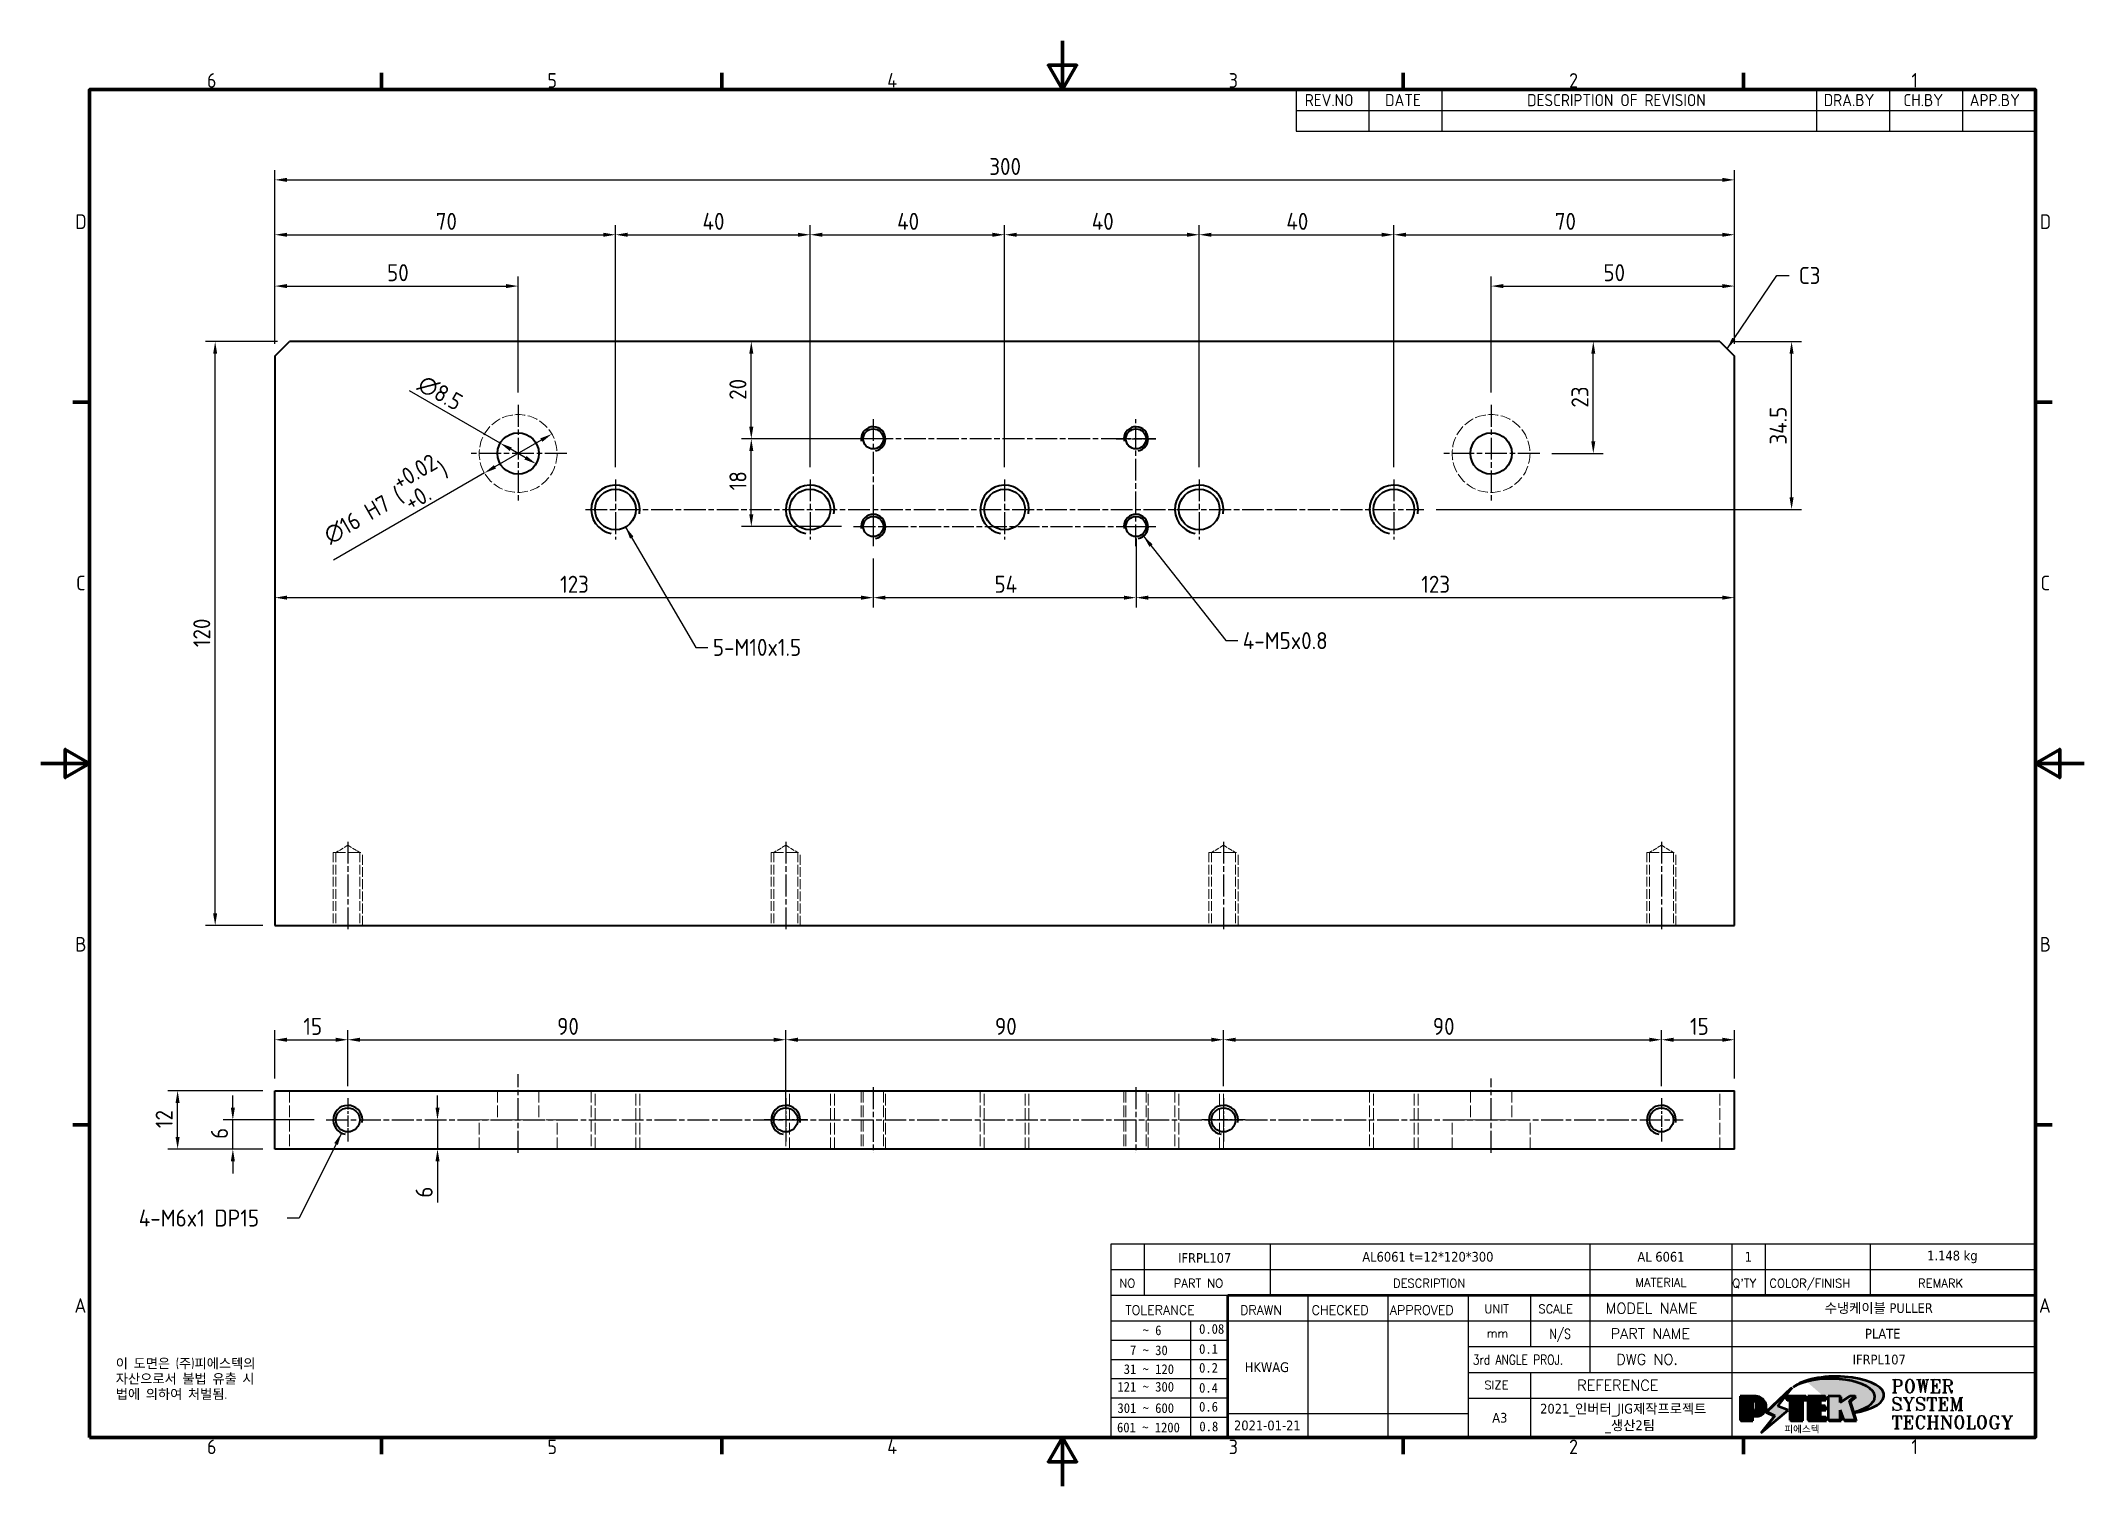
# Model space of a CAD drawing. Header units: millimetres. Extents: x 0 to 420, y 0 to 297.
import ezdxf
from ezdxf.enums import TextEntityAlignment as Align

# ---------------------------------------------------------------- set-up
doc = ezdxf.new("R2010")
doc.units = ezdxf.units.MM
doc.linetypes.add('CHAIN', pattern=[0.3543, 0.2362, -0.0295, 0.0591, -0.0295])
doc.linetypes.add('DASHED', pattern=[0.2067, 0.1654, -0.0413])
doc.layers.get('0').update_dxf_attribs({"color": 3, "lineweight": 25})
for name, color, linetype, lineweight in [('가려진 것(ISO)', 2, 'DASHED', 18), ('가시적인 것(ISO)', 3, 'Continuous', 40), ('가시적인 좁은 것(ISO)', 3, 'Continuous', 35), ('경계(ISO)', 7, 'Continuous', 70), ('기호(ISO)', 5, 'Continuous', 25), ('제목(ISO)', 7, 'Continuous', 50), ('중심 표식(ISO)', 1, 'Continuous', 25), ('중심선(ISO)', 1, 'Continuous', 25), ('치수(ISO)', 7, 'Continuous', 25), ('해치(ISO)', 7, 'Continuous', 18)]:
    doc.layers.add(name, color=color, linetype=linetype, lineweight=lineweight)
doc.styles.add('HAN_291', font='')
doc.styles.add('HAN_370', font='', dxfattribs={"width": 2})
doc.styles.add('ISO Proportiona M2B', font='isocp.shx')
doc.styles.add('RC_284', font='ROMANC.shx')
doc.styles.add('RC_287', font='ROMANC.shx')
doc.styles.add('RC_292', font='ROMANC.shx')
doc.styles.add('ROMANT_294', font='romant.shx')
doc.styles.add('문자 텍스트_M2B', font='isocp.shx')
doc.styles.add('문자 텍스트_PSTEK_POSCO', font='isocp.shx')
doc.styles.add('치수 텍스트_PSTEK_POSCO', font='isocp.shx')
doc.styles.add('텍스트 스타일198', font='tahoma.ttf')
doc.styles.add('텍스트 스타일333', font='ROMANC.shx', dxfattribs={"width": 0.8})
doc.styles.get('HAN_291').set_extended_font_data('GulimChe')
doc.styles.get('HAN_370').set_extended_font_data('GulimChe')
doc.dimstyles.new('치수_PSTEK_POSCO', dxfattribs={"dimtxt": 3.5, "dimasz": 2.5, "dimexe": 2, "dimexo": 2.5, "dimgap": 1, "dimtad": 1, "dimrnd": 1e-08, "dimdsep": 46, "dimtxsty": '치수 텍스트_PSTEK_POSCO', "dimcen": 0.09, "dimdle": 10, "dimclrd": 7, "dimclre": 7, "dimclrt": 2, "dimadec": 1, "dimazin": 2, "dimtfac": 1, "dimtmove": 0, "dimatfit": 3, "dimfxl": 0, "dimtolj": 1, "dimlwd": -1, "dimlwe": -1, "dimarcsym": 0})
doc.dimstyles.new('치수_PSTEK_POSCO$7', dxfattribs={"dimtxt": 3.5, "dimasz": 2.5, "dimexe": 2, "dimexo": 2.5, "dimgap": 1, "dimtad": 1, "dimrnd": 1e-08, "dimdsep": 46, "dimtxsty": '치수 텍스트_PSTEK_POSCO', "dimcen": 0.09, "dimdle": 10, "dimclrd": 7, "dimclre": 7, "dimclrt": 2, "dimadec": 1, "dimazin": 2, "dimtfac": 1, "dimtmove": 0, "dimatfit": 3, "dimfxl": 0, "dimtolj": 1, "dimlwd": -1, "dimlwe": -1, "dimarcsym": 0})

msp = doc.modelspace()

# ---------------------------------------------------------------- texts
at = {"layer": '기호(ISO)', "color": 2, "insert": (361.3363, 248.7919), "char_height": 3.5, "attachment_point": 4, "style": '치수 텍스트_PSTEK_POSCO'}
msp.add_mtext('{C3}', dxfattribs=at)
at = {"layer": '기호(ISO)', "color": 2, "char_height": 3.5, "attachment_point": 4, "line_spacing_factor": 0.6125, "style": '치수 텍스트_PSTEK_POSCO'}
for s, insert, width in [('{5-M10x1.5}', (138.1289, 172.3661), 22.393949), ('{4-M5x0.8}', (247.0573, 173.7477), 21.610269), ('{4-M6x1 DP15}', (20.127, 55.0956), 29.468164)]:
    msp.add_mtext(s, dxfattribs=dict(at, insert=insert, width=width))
at = {"layer": '기호(ISO)', "color": 7, "insert": (15.3946, 26.2283), "char_height": 2, "width": 51.240138, "attachment_point": 1, "line_spacing_factor": 0.944221, "style": '문자 텍스트_PSTEK_POSCO'}
msp.add_mtext('{이 도면은 (주)피에스텍의\\P자산으로서 불법 유출 시 \\P법에 의하여 처벌됨.}', dxfattribs=at)

# ---------------------------------------------------------------- blocks, each defined once
blk = doc.blocks.new('경계 Default Border')
at = {"layer": '경계(ISO)'}
for p, q in [((70, 287), (70, 290.4)), ((140, 287), (140, 290.4)), ((280, 287), (280, 290.4)), ((350, 287), (350, 290.4)), ((10, 222.75), (6.6, 222.75)), ((410, 222.75), (413.4, 222.75)), ((10, 74.25), (6.6, 74.25)), ((410, 74.25), (413.4, 74.25)), ((70, 10), (70, 6.6)), ((140, 10), (140, 6.6)), ((280, 10), (280, 6.6)), ((350, 10), (350, 6.6))]:
    blk.add_line(p, q, dxfattribs=at)
at = {"layer": '경계(ISO)', "flags": 128}
for points in [[(210, 297), (210, 287), (207.11, 292), (212.89, 292), (210, 287)], [(10, 10), (10, 287), (410, 287), (410, 10), (10, 10)], [(0, 148.5), (10, 148.5), (5, 151.39), (5, 145.61), (10, 148.5)], [(420, 148.5), (410, 148.5), (415, 151.39), (415, 145.61), (410, 148.5)], [(210, 0), (210, 10), (207.11, 5), (212.89, 5), (210, 10)]]:
    blk.add_lwpolyline(points, dxfattribs=at)
at = {"layer": '경계(ISO)', "color": 2, "char_height": 3, "attachment_point": 7, "style": '문자 텍스트_M2B'}
for s, insert in [('6', (34.14, 287.37)), ('5', (104.14, 287.37)), ('4', (173.97, 287.4)), ('3', (244.17, 287.37)), ('2', (314.13, 287.37)), ('1', (384.49, 287.4)), ('D', (7.08, 258.35)), ('D', (410.88, 258.35)), ('C', (7.24, 184.1)), ('C', (411.04, 184.1)), ('B', (7.08, 109.85)), ('B', (410.88, 109.85)), ('A', (6.91, 35.62)), ('A', (410.71, 35.62)), ('6', (34.14, 6.57)), ('5', (104.14, 6.57)), ('4', (173.97, 6.6)), ('3', (244.17, 6.57)), ('2', (314.13, 6.57)), ('1', (384.49, 6.6))]:
    blk.add_mtext(s, dxfattribs=dict(at, insert=insert))
blk = doc.blocks.new('제목 블록 PSTEK')
for color, points in [(252, [(317.22, 17.06), (322.03, 21.63), (322.28, 21.94), (317.05, 16.98), (318.75, 16.19), (316, 12.72), (316.34, 13), (318.92, 16.27)]), (5, [(321.62, 17.42), (319.53, 18.25), (322.45, 22.02), (317.22, 17.06), (318.92, 16.27), (316.17, 12.8)]), (1, [(324.48, 19.61), (325.24, 19.61), (325.24, 20.26), (321.23, 20.26), (321.23, 19.61), (321.98, 19.61), (321.98, 15.34), (324.48, 15.34)]), (252, [(321.98, 19.61), (321.4, 19.61), (321.4, 19.46), (321.98, 19.46)]), (252, [(324.66, 19.46), (325.42, 19.46), (325.42, 20.11), (325.24, 20.11), (325.24, 19.61), (324.48, 19.61), (324.48, 15.34), (322.16, 15.34), (322.16, 15.19), (324.66, 15.19)]), (1, [(329.23, 20.26), (325.66, 20.26), (325.66, 15.34), (329.36, 15.34), (329.36, 15.99), (328.11, 15.99), (328.11, 17.56), (329.23, 17.56), (329.23, 18.26), (328.11, 18.26), (328.11, 19.61), (329.23, 19.61)]), (252, [(328.29, 19.46), (329.41, 19.46), (329.41, 20.11), (329.23, 20.11), (329.23, 19.61), (328.11, 19.61), (328.11, 18.26), (328.29, 18.26)]), (252, [(328.29, 17.42), (329.41, 17.42), (329.41, 18.11), (329.23, 18.11), (329.23, 17.56), (328.11, 17.56), (328.11, 15.99), (328.29, 15.99)]), (1, [(332.33, 20.26), (329.86, 20.26), (329.86, 15.34), (332.33, 15.34), (332.33, 17.43), (333.07, 15.34), (335.49, 15.34), (334.25, 19.31), (335.44, 20.26), (334.31, 20.26), (332.33, 19)]), (252, [(332.51, 16.93), (332.33, 17.43), (332.33, 15.34), (330.04, 15.34), (330.04, 15.19), (332.51, 15.19)]), (252, [(332.51, 20.11), (332.33, 20.11), (332.33, 19), (332.51, 19.11)]), (252, [(335.62, 20.11), (335.25, 20.11), (334.25, 19.31), (335.49, 15.34), (333.2, 15.34), (333.25, 15.19), (335.66, 15.19), (334.43, 19.16)]), (252, [(329.54, 15.85), (329.36, 15.85), (329.36, 15.34), (325.83, 15.34), (325.83, 15.19), (329.54, 15.19)])]:
    blk.add_hatch(color=color).paths.add_polyline_path(points)
h = blk.add_hatch(color=1)
edge = h.paths.add_edge_path(flags=0)
edge.add_line((314.22, 19.61), (314.22, 17))
edge.add_line((314.22, 17), (314.35, 17))
edge.add_arc((314.35, 17.65), 0.651, 270, 360)
edge.add_line((315, 17.65), (315, 18.96))
edge.add_arc((314.35, 18.96), 0.651, 0, 90)
edge.add_line((314.35, 19.61), (314.22, 19.61))
edge = h.paths.add_edge_path()
edge.add_arc((314.98, 18.29), 1.97, 270, 450)
edge.add_line((314.98, 20.26), (311.77, 20.26))
edge.add_line((311.77, 20.26), (311.77, 15.34))
edge.add_line((311.77, 15.34), (314.22, 15.34))
edge.add_line((314.22, 15.34), (314.22, 16.32))
edge.add_line((314.22, 16.32), (314.98, 16.32))
h = blk.add_hatch(color=252)
edge = h.paths.add_edge_path()
edge.add_arc((314.98, 18.29), 1.97, 270, 406.8279)
edge.add_arc((315.16, 18.14), 1.97, -90, 53.561, ccw=False)
edge.add_line((315.16, 16.17), (314.4, 16.17))
edge.add_line((314.4, 16.17), (314.4, 15.19))
edge.add_line((314.4, 15.19), (311.94, 15.19))
edge.add_line((311.94, 15.19), (311.94, 15.34))
edge.add_line((311.94, 15.34), (314.22, 15.34))
edge.add_line((314.22, 15.34), (314.22, 16.32))
edge.add_line((314.22, 16.32), (314.98, 16.32))
h = blk.add_hatch(color=252)
edge = h.paths.add_edge_path()
edge.add_line((314.4, 19.46), (314.53, 19.46))
edge.add_arc((314.53, 18.81), 0.651, 60.4189, 90, ccw=False)
edge.add_arc((314.35, 18.96), 0.651, 39.9699, 90)
edge.add_line((314.35, 19.61), (314.22, 19.61))
edge.add_line((314.22, 19.61), (314.22, 17))
edge.add_line((314.22, 17), (314.35, 17))
edge.add_arc((314.35, 17.65), 0.651, 270, 274.6931)
edge.add_line((314.4, 17), (314.4, 19.46))
at = {"layer": '해치(ISO)', "true_color": 0x27d1fc}
h = blk.add_hatch(color=140, dxfattribs=at)
edge = h.paths.add_edge_path()
edge.add_ellipse((330.37, 20.16), major_axis=(9.1, 0), ratio=0.40699, start_angle=301.3098, end_angle=507.7437)
edge.add_ellipse((331.53, 20.46), major_axis=(-9.82, 0), ratio=0.39426, start_angle=111.5121, end_angle=334.4703, ccw=False)
edge.add_line((335.14, 16.86), (335.1, 16.99))
at = {"color": 180}
for p, q in [((182.48, 11.79), (182.48, 51.57)), ((182.48, 51.57), (372.48, 51.57)), ((189.27, 51.57), (189.27, 41.01)), ((215.22, 41.01), (215.22, 51.57)), ((280.88, 51.57), (280.88, 41.01)), ((310.09, 51.57), (310.09, 41.01)), ((316.9, 51.57), (316.9, 41.01)), ((338.46, 51.57), (338.46, 41.01)), ((372.48, 51.57), (372.48, 11.79)), ((182.48, 46.29), (372.48, 46.29)), ((182.48, 41.01), (206.45, 41.01)), ((222.94, 11.79), (222.94, 41.01)), ((239.43, 11.79), (239.43, 41.01)), ((255.92, 11.79), (255.92, 41.01)), ((268.69, 41.01), (268.69, 30.45)), ((280.88, 41.01), (280.88, 25.17)), ((310.09, 41.01), (310.09, 11.79)), ((182.48, 35.73), (206.45, 35.73)), ((198.86, 12.03), (198.86, 35.73)), ((206.45, 35.73), (372.48, 35.73)), ((182.48, 31.78), (206.45, 31.78)), ((255.92, 30.45), (372.48, 30.45)), ((182.48, 27.83), (206.45, 27.83)), ((182.48, 23.88), (206.45, 23.88)), ((255.92, 25.17), (372.48, 25.17)), ((268.69, 25.17), (268.69, 11.79)), ((182.48, 19.93), (206.45, 19.93)), ((255.92, 19.89), (310.09, 19.89)), ((182.48, 15.98), (206.45, 15.98)), ((206.45, 16.74), (255.92, 16.74)), ((182.48, 11.79), (372.48, 11.79))]:
    blk.add_line(p, q, dxfattribs=at)
at = {"color": 7, "lineweight": 50}
for p, q in [((206.45, 11.79), (206.45, 41.01)), ((206.45, 41.01), (372.48, 41.01))]:
    blk.add_line(p, q, dxfattribs=at)
at = {"color": 7}
for p, q in [((322.28, 21.94), (317.05, 16.98)), ((322.45, 22.02), (317.22, 17.06)), ((317.22, 17.06), (322.03, 21.63)), ((319.53, 18.25), (322.45, 22.02)), ((322.03, 21.63), (322.28, 21.94)), ((314.98, 20.26), (311.77, 20.26)), ((311.77, 20.26), (311.77, 15.34)), ((314.98, 20.26), (311.77, 20.26)), ((311.77, 20.26), (311.77, 15.34)), ((314.22, 17), (314.22, 19.61)), ((314.22, 19.61), (314.35, 19.61)), ((314.35, 19.61), (314.22, 19.61)), ((314.22, 19.61), (314.22, 17)), ((314.22, 17), (314.22, 19.61)), ((314.22, 19.61), (314.35, 19.61)), ((314.35, 17), (314.22, 17)), ((314.22, 17), (314.35, 17)), ((314.35, 17), (314.22, 17)), ((314.4, 19.46), (314.53, 19.46)), ((314.4, 17), (314.4, 19.46)), ((315, 18.96), (315, 17.65)), ((315, 18.96), (315, 17.65)), ((316.17, 12.8), (321.62, 17.42)), ((317.05, 16.98), (318.75, 16.19)), ((318.92, 16.27), (317.22, 17.06)), ((317.22, 17.06), (318.92, 16.27)), ((321.62, 17.42), (319.53, 18.25)), ((325.24, 20.26), (321.23, 20.26)), ((321.23, 20.26), (321.23, 19.61)), ((325.24, 20.26), (321.23, 20.26)), ((321.23, 20.26), (321.23, 19.61)), ((321.23, 19.61), (321.98, 19.61)), ((321.23, 19.61), (321.98, 19.61)), ((321.4, 19.61), (321.4, 19.46)), ((321.98, 19.61), (321.4, 19.61)), ((321.4, 19.46), (321.98, 19.46)), ((321.98, 19.61), (321.98, 15.34)), ((321.98, 19.46), (321.98, 19.61)), ((321.98, 19.61), (321.98, 15.34)), ((324.48, 19.61), (325.24, 19.61)), ((324.48, 15.34), (324.48, 19.61)), ((325.24, 19.61), (324.48, 19.61)), ((324.48, 19.61), (324.48, 15.34)), ((324.48, 19.61), (325.24, 19.61)), ((324.48, 15.34), (324.48, 19.61)), ((324.66, 19.46), (325.42, 19.46)), ((324.66, 15.19), (324.66, 19.46)), ((325.24, 19.61), (325.24, 20.26)), ((325.24, 19.61), (325.24, 20.26)), ((325.42, 20.11), (325.24, 20.11)), ((325.24, 20.11), (325.24, 19.61)), ((325.42, 19.46), (325.42, 20.11)), ((329.23, 20.26), (325.66, 20.26)), ((325.66, 20.26), (325.66, 15.34)), ((325.66, 20.26), (325.66, 15.34)), ((329.23, 20.26), (325.66, 20.26)), ((328.11, 18.26), (328.11, 19.61)), ((328.11, 19.61), (329.23, 19.61)), ((329.23, 19.61), (328.11, 19.61)), ((328.11, 19.61), (328.11, 18.26)), ((328.11, 18.26), (328.11, 19.61)), ((328.11, 19.61), (329.23, 19.61)), ((329.23, 18.26), (328.11, 18.26)), ((328.11, 18.26), (328.29, 18.26)), ((329.23, 18.26), (328.11, 18.26)), ((328.11, 17.56), (329.23, 17.56)), ((328.11, 15.99), (328.11, 17.56)), ((329.23, 17.56), (328.11, 17.56)), ((328.11, 17.56), (328.11, 15.99)), ((328.11, 17.56), (329.23, 17.56)), ((328.11, 15.99), (328.11, 17.56)), ((328.29, 18.26), (328.29, 19.46)), ((328.29, 19.46), (329.41, 19.46)), ((328.29, 15.99), (328.29, 17.42)), ((328.29, 17.42), (329.41, 17.42)), ((329.23, 19.61), (329.23, 20.26)), ((329.23, 19.61), (329.23, 20.26)), ((329.41, 20.11), (329.23, 20.11)), ((329.23, 20.11), (329.23, 19.61)), ((329.23, 17.56), (329.23, 18.26)), ((329.23, 17.56), (329.23, 18.26)), ((329.41, 18.11), (329.23, 18.11)), ((329.23, 18.11), (329.23, 17.56)), ((329.41, 19.46), (329.41, 20.11)), ((329.41, 17.42), (329.41, 18.11)), ((332.33, 20.26), (329.86, 20.26)), ((329.86, 20.26), (329.86, 15.34)), ((329.86, 20.26), (329.86, 15.34)), ((332.33, 20.26), (329.86, 20.26)), ((334.31, 20.26), (332.33, 19)), ((332.33, 19), (332.33, 20.26)), ((334.31, 20.26), (332.33, 19)), ((332.33, 19), (332.33, 20.26)), ((332.51, 20.11), (332.33, 20.11)), ((332.33, 20.11), (332.33, 19)), ((332.33, 19), (332.51, 19.11)), ((332.33, 17.43), (333.07, 15.34)), ((332.33, 15.34), (332.33, 17.43)), ((332.51, 16.93), (332.33, 17.43)), ((332.33, 17.43), (332.33, 15.34)), ((332.33, 17.43), (333.07, 15.34)), ((332.33, 15.34), (332.33, 17.43)), ((332.51, 19.11), (332.51, 20.11)), ((332.51, 15.19), (332.51, 16.93)), ((334.25, 19.31), (335.44, 20.26)), ((334.25, 19.31), (335.44, 20.26)), ((335.25, 20.11), (334.25, 19.31)), ((335.49, 15.34), (334.25, 19.31)), ((334.25, 19.31), (335.49, 15.34)), ((335.49, 15.34), (334.25, 19.31)), ((335.44, 20.26), (334.31, 20.26)), ((335.44, 20.26), (334.31, 20.26)), ((334.43, 19.16), (335.62, 20.11)), ((335.66, 15.19), (334.43, 19.16)), ((335.62, 20.11), (335.25, 20.11)), ((345.04, 17.5), (344.99, 17.69)), ((311.77, 15.34), (314.22, 15.34)), ((311.77, 15.34), (314.22, 15.34)), ((314.22, 15.34), (311.94, 15.34)), ((311.94, 15.34), (311.94, 15.19)), ((311.94, 15.19), (314.4, 15.19)), ((314.22, 16.32), (314.98, 16.32)), ((314.22, 15.34), (314.22, 16.32)), ((314.98, 16.32), (314.22, 16.32)), ((314.22, 16.32), (314.22, 15.34)), ((314.22, 16.32), (314.98, 16.32)), ((314.22, 15.34), (314.22, 16.32)), ((314.4, 16.17), (315.16, 16.17)), ((314.4, 15.19), (314.4, 16.17)), ((318.75, 16.19), (316, 12.72)), ((316, 12.72), (316.34, 13)), ((318.92, 16.27), (316.17, 12.8)), ((316.34, 13), (318.92, 16.27)), ((321.98, 15.34), (324.48, 15.34)), ((321.98, 15.34), (324.48, 15.34)), ((324.48, 15.34), (322.16, 15.34)), ((322.16, 15.34), (322.16, 15.19)), ((322.16, 15.19), (324.66, 15.19)), ((325.66, 15.34), (329.36, 15.34)), ((325.66, 15.34), (329.36, 15.34)), ((329.36, 15.34), (325.83, 15.34)), ((325.83, 15.34), (325.83, 15.19)), ((325.83, 15.19), (329.54, 15.19)), ((329.36, 15.99), (328.11, 15.99)), ((328.11, 15.99), (328.29, 15.99)), ((329.36, 15.99), (328.11, 15.99)), ((329.36, 15.34), (329.36, 15.99)), ((329.36, 15.34), (329.36, 15.99)), ((329.54, 15.85), (329.36, 15.85)), ((329.36, 15.85), (329.36, 15.34)), ((329.54, 15.19), (329.54, 15.85)), ((329.86, 15.34), (332.33, 15.34)), ((329.86, 15.34), (332.33, 15.34)), ((332.33, 15.34), (330.04, 15.34)), ((330.04, 15.34), (330.04, 15.19)), ((330.04, 15.19), (332.51, 15.19)), ((333.07, 15.34), (335.49, 15.34)), ((333.07, 15.34), (335.49, 15.34)), ((335.49, 15.34), (333.2, 15.34)), ((333.2, 15.34), (333.25, 15.19)), ((333.25, 15.19), (335.66, 15.19))]:
    blk.add_line(p, q, dxfattribs=at)
at = {"color": 5}
for p, q in [((322.45, 22.02), (317.22, 17.06)), ((319.53, 18.25), (322.45, 22.02)), ((316.17, 12.8), (321.62, 17.42)), ((317.22, 17.06), (318.92, 16.27)), ((321.62, 17.42), (319.53, 18.25)), ((318.92, 16.27), (316.17, 12.8))]:
    blk.add_line(p, q, dxfattribs=at)
at = {"color": 1}
for p, q in [((314.98, 20.26), (311.77, 20.26)), ((311.77, 20.26), (311.77, 15.34)), ((314.22, 17), (314.22, 19.61)), ((314.22, 19.61), (314.35, 19.61)), ((314.35, 17), (314.22, 17)), ((315, 18.96), (315, 17.65)), ((325.24, 20.26), (321.23, 20.26)), ((321.23, 20.26), (321.23, 19.61)), ((321.23, 19.61), (321.98, 19.61)), ((321.98, 19.61), (321.98, 15.34)), ((324.48, 19.61), (325.24, 19.61)), ((324.48, 15.34), (324.48, 19.61)), ((325.24, 19.61), (325.24, 20.26)), ((329.23, 20.26), (325.66, 20.26)), ((325.66, 20.26), (325.66, 15.34)), ((328.11, 18.26), (328.11, 19.61)), ((328.11, 19.61), (329.23, 19.61)), ((329.23, 18.26), (328.11, 18.26)), ((328.11, 17.56), (329.23, 17.56)), ((328.11, 15.99), (328.11, 17.56)), ((329.23, 19.61), (329.23, 20.26)), ((329.23, 17.56), (329.23, 18.26)), ((332.33, 20.26), (329.86, 20.26)), ((329.86, 20.26), (329.86, 15.34)), ((334.31, 20.26), (332.33, 19)), ((332.33, 19), (332.33, 20.26)), ((332.33, 17.43), (333.07, 15.34)), ((332.33, 15.34), (332.33, 17.43)), ((334.25, 19.31), (335.44, 20.26)), ((335.49, 15.34), (334.25, 19.31)), ((335.44, 20.26), (334.31, 20.26)), ((311.77, 15.34), (314.22, 15.34)), ((314.22, 16.32), (314.98, 16.32)), ((314.22, 15.34), (314.22, 16.32)), ((321.98, 15.34), (324.48, 15.34)), ((325.66, 15.34), (329.36, 15.34)), ((329.36, 15.99), (328.11, 15.99)), ((329.36, 15.34), (329.36, 15.99)), ((329.86, 15.34), (332.33, 15.34)), ((333.07, 15.34), (335.49, 15.34))]:
    blk.add_line(p, q, dxfattribs=at)
at = {"color": 7}
for centre, radius, start, end in [((314.35, 18.96), 0.651, 0, 90), ((314.35, 18.96), 0.651, 39.9699, 90), ((314.35, 18.96), 0.651, 0, 90), ((314.35, 17.65), 0.651, 270, 0), ((314.35, 17.65), 0.651, 270, 0), ((314.35, 17.65), 0.651, 270, 274.6931), ((314.53, 18.81), 0.651, 60.4189, 90), ((314.98, 18.29), 1.97, 270, 90), ((314.98, 18.29), 1.97, 270, 90), ((314.98, 18.29), 1.97, 270, 46.8279), ((315.16, 18.14), 1.97, 270, 53.561)]:
    blk.add_arc(centre, radius, start, end, dxfattribs=at)
at = {"color": 1}
for centre, radius, start, end in [((314.35, 18.96), 0.651, 0, 90), ((314.35, 17.65), 0.651, 270, 0), ((314.98, 18.29), 1.97, 270, 90)]:
    blk.add_arc(centre, radius, start, end, dxfattribs=at)
at = {"layer": '제목(ISO)', "lineweight": 18}
blk.add_line((182.48, 35.73), (182.48, 11.79), dxfattribs=at)
at = {"layer": '제목(ISO)'}
for p, q in [((322.28, 21.94), (317.05, 16.98)), ((322.45, 22.02), (317.22, 17.06)), ((317.22, 17.06), (322.03, 21.63)), ((319.53, 18.25), (322.45, 22.02)), ((322.03, 21.63), (322.28, 21.94)), ((314.98, 20.26), (311.77, 20.26)), ((311.77, 20.26), (311.77, 15.34)), ((314.22, 17), (314.22, 19.61)), ((314.22, 19.61), (314.35, 19.61)), ((314.35, 19.61), (314.22, 19.61)), ((314.22, 19.61), (314.22, 17)), ((314.35, 17), (314.22, 17)), ((314.22, 17), (314.35, 17)), ((314.4, 19.46), (314.53, 19.46)), ((314.4, 17), (314.4, 19.46)), ((315, 18.96), (315, 17.65)), ((316.17, 12.8), (321.62, 17.42)), ((317.05, 16.98), (318.75, 16.19)), ((317.22, 17.06), (318.92, 16.27)), ((318.92, 16.27), (317.22, 17.06)), ((321.62, 17.42), (319.53, 18.25)), ((325.24, 20.26), (321.23, 20.26)), ((321.23, 20.26), (321.23, 19.61)), ((321.23, 19.61), (321.98, 19.61)), ((321.98, 19.61), (321.4, 19.61)), ((321.4, 19.61), (321.4, 19.46)), ((321.4, 19.46), (321.98, 19.46)), ((321.98, 19.61), (321.98, 15.34)), ((321.98, 19.46), (321.98, 19.61)), ((324.48, 19.61), (325.24, 19.61)), ((324.48, 15.34), (324.48, 19.61)), ((325.24, 19.61), (324.48, 19.61)), ((324.48, 19.61), (324.48, 15.34)), ((324.66, 19.46), (325.42, 19.46)), ((324.66, 15.19), (324.66, 19.46)), ((325.24, 19.61), (325.24, 20.26)), ((325.42, 20.11), (325.24, 20.11)), ((325.24, 20.11), (325.24, 19.61)), ((325.42, 19.46), (325.42, 20.11)), ((329.23, 20.26), (325.66, 20.26)), ((325.66, 20.26), (325.66, 15.34)), ((328.11, 18.26), (328.11, 19.61)), ((328.11, 19.61), (329.23, 19.61)), ((329.23, 19.61), (328.11, 19.61)), ((328.11, 19.61), (328.11, 18.26)), ((329.23, 18.26), (328.11, 18.26)), ((328.11, 18.26), (328.29, 18.26)), ((328.11, 15.99), (328.11, 17.56)), ((328.11, 17.56), (329.23, 17.56)), ((329.23, 17.56), (328.11, 17.56)), ((328.11, 17.56), (328.11, 15.99)), ((328.29, 19.46), (329.41, 19.46)), ((328.29, 18.26), (328.29, 19.46)), ((328.29, 17.42), (329.41, 17.42)), ((328.29, 15.99), (328.29, 17.42)), ((329.23, 19.61), (329.23, 20.26)), ((329.41, 20.11), (329.23, 20.11)), ((329.23, 20.11), (329.23, 19.61)), ((329.23, 17.56), (329.23, 18.26)), ((329.41, 18.11), (329.23, 18.11)), ((329.23, 18.11), (329.23, 17.56)), ((329.41, 19.46), (329.41, 20.11)), ((329.41, 17.42), (329.41, 18.11)), ((332.33, 20.26), (329.86, 20.26)), ((329.86, 20.26), (329.86, 15.34)), ((334.31, 20.26), (332.33, 19)), ((332.33, 19), (332.33, 20.26)), ((332.51, 20.11), (332.33, 20.11)), ((332.33, 20.11), (332.33, 19)), ((332.33, 19), (332.51, 19.11)), ((332.33, 15.34), (332.33, 17.43)), ((332.33, 17.43), (333.07, 15.34)), ((332.51, 16.93), (332.33, 17.43)), ((332.33, 17.43), (332.33, 15.34)), ((332.51, 19.11), (332.51, 20.11)), ((332.51, 15.19), (332.51, 16.93)), ((334.25, 19.31), (335.44, 20.26)), ((335.25, 20.11), (334.25, 19.31)), ((335.49, 15.34), (334.25, 19.31)), ((334.25, 19.31), (335.49, 15.34)), ((335.44, 20.26), (334.31, 20.26)), ((334.43, 19.16), (335.62, 20.11)), ((335.66, 15.19), (334.43, 19.16)), ((335.62, 20.11), (335.25, 20.11)), ((311.77, 15.34), (314.22, 15.34)), ((314.22, 15.34), (311.94, 15.34)), ((311.94, 15.34), (311.94, 15.19)), ((311.94, 15.19), (314.4, 15.19)), ((314.22, 15.34), (314.22, 16.32)), ((314.22, 16.32), (314.98, 16.32)), ((314.98, 16.32), (314.22, 16.32)), ((314.22, 16.32), (314.22, 15.34)), ((314.4, 15.19), (314.4, 16.17)), ((314.4, 16.17), (315.16, 16.17)), ((318.75, 16.19), (316, 12.72)), ((316, 12.72), (316.34, 13)), ((318.92, 16.27), (316.17, 12.8)), ((316.34, 13), (318.92, 16.27)), ((321.98, 15.34), (324.48, 15.34)), ((324.48, 15.34), (322.16, 15.34)), ((322.16, 15.34), (322.16, 15.19)), ((322.16, 15.19), (324.66, 15.19)), ((325.66, 15.34), (329.36, 15.34)), ((329.36, 15.34), (325.83, 15.34)), ((325.83, 15.34), (325.83, 15.19)), ((325.83, 15.19), (329.54, 15.19)), ((329.36, 15.99), (328.11, 15.99)), ((328.11, 15.99), (328.29, 15.99)), ((329.36, 15.34), (329.36, 15.99)), ((329.54, 15.85), (329.36, 15.85)), ((329.36, 15.85), (329.36, 15.34)), ((329.54, 15.19), (329.54, 15.85)), ((329.86, 15.34), (332.33, 15.34)), ((332.33, 15.34), (330.04, 15.34)), ((330.04, 15.34), (330.04, 15.19)), ((330.04, 15.19), (332.51, 15.19)), ((333.07, 15.34), (335.49, 15.34)), ((335.49, 15.34), (333.2, 15.34)), ((333.2, 15.34), (333.25, 15.19)), ((333.25, 15.19), (335.66, 15.19))]:
    blk.add_line(p, q, dxfattribs=at)
at = {"layer": '제목(ISO)', "color": 4}
blk.add_line((335.14, 16.86), (335.1, 16.99), dxfattribs=at)
at = {"layer": '제목(ISO)'}
for centre, radius, start, end in [((314.35, 18.96), 0.651, 0, 90), ((314.35, 18.96), 0.651, 39.9699, 90), ((314.35, 17.65), 0.651, 270, 0), ((314.35, 17.65), 0.651, 270, 274.6931), ((314.53, 18.81), 0.651, 60.4189, 90), ((314.98, 18.29), 1.97, 46.8279, 90), ((314.98, 18.29), 1.97, 270, 46.8279), ((314.98, 18.29), 1.97, 270, 46.8279), ((315.16, 18.14), 1.97, 270, 53.561)]:
    blk.add_arc(centre, radius, start, end, dxfattribs=at)
at = {"layer": '제목(ISO)', "color": 4}
for centre, major_axis, ratio, start_param, end_param in [((331.53, 20.46), (9.82, 0), 0.39426, 5.087845, 8.9792), ((330.37, 20.16), (9.1, 0), 0.40699, 5.258849, 8.861799)]:
    blk.add_ellipse(centre, major_axis=major_axis, ratio=ratio, start_param=start_param, end_param=end_param, dxfattribs=at)
at = {"color": 2}
for s, height, style, p in [('NO', 1.742, 'RC_284', (184.14, 42.62)), ('PART NO', 1.742, 'RC_284', (195.34, 42.62)), ('DESCRIPTION', 1.7424, 'RC_284', (240.4, 42.62)), ("Q'TY", 1.742, 'RC_284', (310.14, 42.62)), ('COLOR/FINISH', 1.7424, 'RC_284', (317.77, 42.62)), ('REMARK', 1.742, 'RC_284', (348.35, 42.62)), (' TOLERANCE', 1.9, 'RC_287', (184.09, 37.01)), ('DRAWN', 1.9, 'RC_287', (208.98, 37.01)), ('CHECKED', 1.9, 'RC_287', (223.69, 37.01)), ('APPROVED', 1.9, 'RC_287', (239.78, 37.01)), ('UNIT', 1.742, 'RC_284', (259.17, 37.34)), ('SCALE', 1.742, 'RC_284', (270.29, 37.34)), ('MODEL NAME', 2.178, 'RC_292', (284.1, 37.25)), ('    ~ 6', 2, 'HAN_291', (183.77, 32.82)), ('0.08', 2, 'HAN_291', (200.55, 33.1)), ('PART NAME', 2.178, 'RC_292', (285.14, 32.03)), ('  7 ~ 30', 2, 'HAN_291', (183.77, 28.71)), ('0.1', 2, 'HAN_291', (200.55, 28.99)), ('mm', 1.742, 'RC_284', (259.65, 32.35)), (' 31 ~ 120', 2, 'HAN_291', (183.77, 24.83)), ('0.2', 2, 'HAN_291', (200.55, 25.11)), (' DWG NO.', 2.178, 'RC_292', (284.81, 26.75)), ('121 ~ 300', 2, 'HAN_291', (183.77, 21.21)), ('0.4', 2, 'HAN_291', (200.55, 21)), ('SIZE', 1.742, 'RC_284', (259.17, 21.69)), ('REFERENCE', 2.178, 'RC_292', (278.27, 21.43)), ('301 ~ 600', 2, 'HAN_291', (183.77, 16.83)), ('0.6', 2, 'HAN_291', (200.55, 17.12)), ('601 ~ 1200', 2, 'HAN_291', (183.68, 12.85)), ('0.8', 2, 'HAN_291', (200.61, 13.06))]:
    blk.add_text(s, height=height, dxfattribs=dict(at, style=style)).set_placement(p)
at = {"color": 2, "style": 'RC_284'}
blk.add_text('MATERIAL', height=1.742, dxfattribs=at).set_placement((295.48, 43.65), align=Align.MIDDLE_CENTER)
at = {"color": 7, "style": '텍스트 스타일333', "width": 0.8}
blk.add_text('N/S', height=2, dxfattribs=at).set_placement((274.78, 33.09), align=Align.MIDDLE_CENTER)
at = {"color": 2, "style": '텍스트 스타일333', "width": 0.8}
blk.add_text('3rd ANGLE PROJ.', height=2, dxfattribs=at).set_placement((256.84, 26.76))
at = {"color": 7, "style": 'ROMANT_294'}
for s, p in [('POWER', (342.83, 20.97)), ('SYSTEM', (342.83, 17.33)), ('TECHNOLOGY', (342.83, 13.57))]:
    blk.add_text(s, height=2.7, dxfattribs=at).set_placement(p)
at = {"color": 7, "insert": (320.85, 14.21), "char_height": 1.4, "attachment_point": 1, "line_spacing_factor": 0.332, "style": 'HAN_370'}
blk.add_mtext('\\fHY견고딕|b0|i0;\\H1.4000;피에스텍', dxfattribs=at)
at = {"layer": '제목(ISO)', "style": '텍스트 스타일198'}
for tag, p in [('질량\\P3;_001', (350.21, 48.16)), ('부품_번호_001', (196.23, 47.68)), ('설명_001', (234.1, 47.92)), ('재질_001', (290.65, 47.93)), ("3._Q'TY_001", (312.71, 47.92)), ('1._MODEL_NAME_001', (329.16, 37.39)), ('제목_001', (337.44, 32.12)), ('설계자_001', (209.94, 25.23)), ('부품_번호_001', (334.89, 26.81)), ('시트_크기_001', (260.81, 14.84)), ('프로젝트_001', (270.65, 16.7)), ('작성_날짜_001', (207.73, 13.27)), ('프로젝트_002', (284.04, 13.28))]:
    blk.add_attdef(tag, p, '', height=2, dxfattribs=at)
for tag, p in [('4._COLOR', (327.68, 48.93)), ('점검자', (231.18, 26.23)), ('엔지니어링_승인자', (247.67, 26.23)), ('점검_날짜', (231.18, 14.27)), ('엔지니어링_승인_날짜', (247.67, 14.27))]:
    blk.add_attdef(tag, text='', height=2, dxfattribs=at).set_placement(p, align=Align.MIDDLE_CENTER)
blk = doc.blocks.new('리비전 내역')
at = {"layer": '기호(ISO)'}
for p, q in [((258, 287), (410, 287)), ((258, 287), (258, 282.72)), ((273, 287), (273, 282.72)), ((288, 287), (288, 282.72)), ((365, 287), (365, 282.72)), ((380, 287), (380, 282.72)), ((395, 287), (395, 282.72)), ((410, 287), (410, 282.72)), ((258, 282.72), (410, 282.72)), ((258, 282.72), (258, 278.44)), ((273, 282.72), (273, 278.44)), ((288, 282.72), (288, 278.44)), ((365, 282.72), (365, 278.44)), ((380, 282.72), (380, 278.44)), ((395, 282.72), (395, 278.44)), ((410, 282.72), (410, 278.44)), ((258, 278.44), (410, 278.44))]:
    blk.add_line(p, q, dxfattribs=at)
at = {"layer": '기호(ISO)', "color": 2, "char_height": 2.5, "attachment_point": 7, "style": 'ISO Proportiona M2B'}
for s, insert in [('REV.NO', (259.79, 283.58)), ('DATE', (276.31, 283.58)), ('DESCRIPTION OF REVISION', (305.51, 283.58)), ('DRA.BY', (366.48, 283.58)), ('CH.BY', (382.86, 283.58)), ('APP.BY', (396.48, 283.58))]:
    blk.add_mtext(s, dxfattribs=dict(at, insert=insert))
blk = doc.blocks.new('*D22')
at = {"layer": 'Defpoints', "color": 0, "transparency": 16777216}
for p in [(98.11, 246.61), (48.11, 232.21), (98.11, 222.21)]:
    blk.add_point(p, dxfattribs=at)
at = {"layer": '치수(ISO)', "color": 7, "transparency": 16777216}
for p, q in [((48.11, 234.71), (48.11, 248.61)), ((98.11, 224.71), (98.11, 248.61)), ((50.61, 246.61), (95.61, 246.61))]:
    blk.add_line(p, q, dxfattribs=at)
for points in [[(50.61, 247.03), (50.61, 246.19), (48.11, 246.61)], [(95.61, 247.03), (95.61, 246.19), (98.11, 246.61)]]:
    blk.add_solid(points, dxfattribs=at)
at = {"layer": '치수(ISO)', "color": 2, "transparency": 16777216, "insert": (71.17, 249.36), "char_height": 3.5, "attachment_point": 4, "style": '치수 텍스트_PSTEK_POSCO'}
blk.add_mtext('\\A1;50', dxfattribs=at)
blk = doc.blocks.new('*D23')
at = {"layer": 'Defpoints', "color": 0, "transparency": 16777216}
for p in [(348.11, 246.61), (348.11, 232.21), (298.11, 222.21)]:
    blk.add_point(p, dxfattribs=at)
at = {"layer": '치수(ISO)', "color": 7, "transparency": 16777216}
for p, q in [((298.11, 224.71), (298.11, 248.61)), ((348.11, 234.71), (348.11, 248.61)), ((300.61, 246.61), (345.61, 246.61))]:
    blk.add_line(p, q, dxfattribs=at)
for points in [[(300.61, 247.03), (300.61, 246.19), (298.11, 246.61)], [(345.61, 247.03), (345.61, 246.19), (348.11, 246.61)]]:
    blk.add_solid(points, dxfattribs=at)
at = {"layer": '치수(ISO)', "color": 2, "transparency": 16777216, "insert": (321.19, 249.36), "char_height": 3.5, "attachment_point": 4, "style": '치수 텍스트_PSTEK_POSCO'}
blk.add_mtext('\\A1;50', dxfattribs=at)
blk = doc.blocks.new('*D24')
at = {"layer": 'Defpoints', "color": 0, "transparency": 16777216}
for p in [(48.11, 232.21), (171.11, 193.14), (171.11, 182.58)]:
    blk.add_point(p, dxfattribs=at)
at = {"layer": '치수(ISO)', "color": 7, "transparency": 16777216}
for p, q in [((171.11, 190.64), (171.11, 180.58)), ((50.61, 182.58), (168.61, 182.58))]:
    blk.add_line(p, q, dxfattribs=at)
for points in [[(50.61, 183), (50.61, 182.16), (48.11, 182.58)], [(168.61, 183), (168.61, 182.16), (171.11, 182.58)]]:
    blk.add_solid(points, dxfattribs=at)
at = {"layer": '치수(ISO)', "color": 2, "transparency": 16777216, "insert": (106.72, 185.33), "char_height": 3.5, "attachment_point": 4, "style": '치수 텍스트_PSTEK_POSCO'}
blk.add_mtext('\\A1;123', dxfattribs=at)
blk = doc.blocks.new('*D25')
at = {"layer": 'Defpoints', "color": 0, "transparency": 16777216}
for p in [(225.11, 197.21), (171.11, 193.14), (225.11, 182.58)]:
    blk.add_point(p, dxfattribs=at)
at = {"layer": '치수(ISO)', "color": 7, "transparency": 16777216}
for p, q in [((225.11, 194.71), (225.11, 180.58)), ((171.11, 190.64), (171.11, 180.58)), ((173.61, 182.58), (222.61, 182.58))]:
    blk.add_line(p, q, dxfattribs=at)
for points in [[(173.61, 183), (173.61, 182.16), (171.11, 182.58)], [(222.61, 183), (222.61, 182.16), (225.11, 182.58)]]:
    blk.add_solid(points, dxfattribs=at)
at = {"layer": '치수(ISO)', "color": 2, "transparency": 16777216, "insert": (196.02, 185.33), "char_height": 3.5, "attachment_point": 4, "style": '치수 텍스트_PSTEK_POSCO'}
blk.add_mtext('\\A1;54', dxfattribs=at)
blk = doc.blocks.new('*D26')
at = {"layer": 'Defpoints', "color": 0, "transparency": 16777216}
for p in [(348.11, 232.21), (225.11, 197.21), (348.11, 182.58)]:
    blk.add_point(p, dxfattribs=at)
at = {"layer": '치수(ISO)', "color": 7, "transparency": 16777216}
for p, q in [((225.11, 194.71), (225.11, 180.58)), ((227.61, 182.58), (345.61, 182.58))]:
    blk.add_line(p, q, dxfattribs=at)
for points in [[(227.61, 183), (227.61, 182.16), (225.11, 182.58)], [(345.61, 183), (345.61, 182.16), (348.11, 182.58)]]:
    blk.add_solid(points, dxfattribs=at)
at = {"layer": '치수(ISO)', "color": 2, "transparency": 16777216, "insert": (283.74, 185.33), "char_height": 3.5, "attachment_point": 4, "style": '치수 텍스트_PSTEK_POSCO'}
blk.add_mtext('\\A1;123', dxfattribs=at)
blk = doc.blocks.new('*D27')
at = {"layer": 'Defpoints', "color": 0, "transparency": 16777216}
for p in [(146.03, 215.21), (171.11, 215.21), (167.04, 197.21)]:
    blk.add_point(p, dxfattribs=at)
at = {"layer": '치수(ISO)', "color": 7, "transparency": 16777216}
for p, q in [((168.61, 215.21), (144.03, 215.21)), ((146.03, 199.71), (146.03, 212.71)), ((164.54, 197.21), (144.03, 197.21))]:
    blk.add_line(p, q, dxfattribs=at)
for points in [[(145.61, 212.71), (146.45, 212.71), (146.03, 215.21)], [(145.61, 199.71), (146.45, 199.71), (146.03, 197.21)]]:
    blk.add_solid(points, dxfattribs=at)
at = {"layer": '치수(ISO)', "color": 2, "transparency": 16777216, "insert": (143.28, 204.63), "char_height": 3.5, "attachment_point": 4, "rotation": 90, "style": '치수 텍스트_PSTEK_POSCO'}
blk.add_mtext('\\A1;18', dxfattribs=at)
blk = doc.blocks.new('*D28')
at = {"layer": 'Defpoints', "color": 0, "transparency": 16777216}
for p in [(51.11, 235.21), (146.03, 235.21), (171.11, 215.21)]:
    blk.add_point(p, dxfattribs=at)
at = {"layer": '치수(ISO)', "color": 7, "transparency": 16777216}
for p, q in [((146.03, 217.71), (146.03, 232.71)), ((168.61, 215.21), (144.03, 215.21))]:
    blk.add_line(p, q, dxfattribs=at)
for points in [[(145.61, 232.71), (146.45, 232.71), (146.03, 235.21)], [(145.61, 217.71), (146.45, 217.71), (146.03, 215.21)]]:
    blk.add_solid(points, dxfattribs=at)
at = {"layer": '치수(ISO)', "color": 2, "transparency": 16777216, "insert": (143.28, 223.24), "char_height": 3.5, "attachment_point": 4, "rotation": 90, "style": '치수 텍스트_PSTEK_POSCO'}
blk.add_mtext('\\A1;20', dxfattribs=at)
blk = doc.blocks.new('*D29')
at = {"layer": 'Defpoints', "color": 0, "transparency": 16777216}
for p in [(63.11, 91.73), (48.11, 81.25), (63.11, 79.71)]:
    blk.add_point(p, dxfattribs=at)
at = {"layer": '치수(ISO)', "color": 7, "transparency": 16777216}
for p, q in [((48.11, 83.75), (48.11, 93.73)), ((63.11, 82.21), (63.11, 93.73)), ((50.61, 91.73), (60.61, 91.73))]:
    blk.add_line(p, q, dxfattribs=at)
for points in [[(50.61, 92.15), (50.61, 91.31), (48.11, 91.73)], [(60.61, 92.15), (60.61, 91.31), (63.11, 91.73)]]:
    blk.add_solid(points, dxfattribs=at)
at = {"layer": '치수(ISO)', "color": 2, "transparency": 16777216, "insert": (53.95, 94.48), "char_height": 3.5, "attachment_point": 4, "style": '치수 텍스트_PSTEK_POSCO'}
blk.add_mtext('\\A1;15', dxfattribs=at)
blk = doc.blocks.new('*D30')
at = {"layer": 'Defpoints', "color": 0, "transparency": 16777216}
for p in [(153.11, 91.73), (63.11, 79.71), (153.11, 75.25)]:
    blk.add_point(p, dxfattribs=at)
at = {"layer": '치수(ISO)', "color": 7, "transparency": 16777216}
for p, q in [((63.11, 82.21), (63.11, 93.73)), ((153.11, 77.75), (153.11, 93.73)), ((65.61, 91.73), (150.61, 91.73))]:
    blk.add_line(p, q, dxfattribs=at)
for points in [[(65.61, 92.15), (65.61, 91.31), (63.11, 91.73)], [(150.61, 92.15), (150.61, 91.31), (153.11, 91.73)]]:
    blk.add_solid(points, dxfattribs=at)
at = {"layer": '치수(ISO)', "color": 2, "transparency": 16777216, "insert": (106.12, 94.48), "char_height": 3.5, "attachment_point": 4, "style": '치수 텍스트_PSTEK_POSCO'}
blk.add_mtext('\\A1;90', dxfattribs=at)
blk = doc.blocks.new('*D31')
at = {"layer": 'Defpoints', "color": 0, "transparency": 16777216}
for p in [(243.11, 91.73), (243.11, 79.71), (153.11, 75.25)]:
    blk.add_point(p, dxfattribs=at)
at = {"layer": '치수(ISO)', "color": 7, "transparency": 16777216}
for p, q in [((153.11, 77.75), (153.11, 93.73)), ((243.11, 82.21), (243.11, 93.73)), ((155.61, 91.73), (240.61, 91.73))]:
    blk.add_line(p, q, dxfattribs=at)
for points in [[(155.61, 92.15), (155.61, 91.31), (153.11, 91.73)], [(240.61, 92.15), (240.61, 91.31), (243.11, 91.73)]]:
    blk.add_solid(points, dxfattribs=at)
at = {"layer": '치수(ISO)', "color": 2, "transparency": 16777216, "insert": (196.12, 94.48), "char_height": 3.5, "attachment_point": 4, "style": '치수 텍스트_PSTEK_POSCO'}
blk.add_mtext('\\A1;90', dxfattribs=at)
blk = doc.blocks.new('*D32')
at = {"layer": 'Defpoints', "color": 0, "transparency": 16777216}
for p in [(333.11, 91.73), (243.11, 79.71), (333.11, 79.71)]:
    blk.add_point(p, dxfattribs=at)
at = {"layer": '치수(ISO)', "color": 7, "transparency": 16777216}
for p, q in [((243.11, 82.21), (243.11, 93.73)), ((333.11, 82.21), (333.11, 93.73)), ((245.61, 91.73), (330.61, 91.73))]:
    blk.add_line(p, q, dxfattribs=at)
for points in [[(245.61, 92.15), (245.61, 91.31), (243.11, 91.73)], [(330.61, 92.15), (330.61, 91.31), (333.11, 91.73)]]:
    blk.add_solid(points, dxfattribs=at)
at = {"layer": '치수(ISO)', "color": 2, "transparency": 16777216, "insert": (286.12, 94.48), "char_height": 3.5, "attachment_point": 4, "style": '치수 텍스트_PSTEK_POSCO'}
blk.add_mtext('\\A1;90', dxfattribs=at)
blk = doc.blocks.new('*D33')
at = {"layer": 'Defpoints', "color": 0, "transparency": 16777216}
for p in [(348.11, 91.73), (348.11, 81.25), (333.11, 79.71)]:
    blk.add_point(p, dxfattribs=at)
at = {"layer": '치수(ISO)', "color": 7, "transparency": 16777216}
for p, q in [((333.11, 82.21), (333.11, 93.73)), ((348.11, 83.75), (348.11, 93.73)), ((335.61, 91.73), (345.61, 91.73))]:
    blk.add_line(p, q, dxfattribs=at)
for points in [[(335.61, 92.15), (335.61, 91.31), (333.11, 91.73)], [(345.61, 92.15), (345.61, 91.31), (348.11, 91.73)]]:
    blk.add_solid(points, dxfattribs=at)
at = {"layer": '치수(ISO)', "color": 2, "transparency": 16777216, "insert": (338.97, 94.48), "char_height": 3.5, "attachment_point": 4, "style": '치수 텍스트_PSTEK_POSCO'}
blk.add_mtext('\\A1;15', dxfattribs=at)
blk = doc.blocks.new('*D34')
at = {"layer": 'Defpoints', "color": 0, "transparency": 16777216}
for p in [(39.46, 75.25), (58.65, 75.25), (48.11, 69.25)]:
    blk.add_point(p, dxfattribs=at)
at = {"layer": '치수(ISO)', "color": 7, "transparency": 16777216}
for p, q in [((39.46, 77.75), (39.46, 80.25)), ((56.15, 75.25), (37.46, 75.25)), ((39.46, 69.25), (39.46, 75.25)), ((45.61, 69.25), (37.46, 69.25)), ((39.46, 66.75), (39.46, 64.25))]:
    blk.add_line(p, q, dxfattribs=at)
for points in [[(39.05, 77.75), (39.88, 77.75), (39.46, 75.25)], [(39.05, 66.75), (39.88, 66.75), (39.46, 69.25)]]:
    blk.add_solid(points, dxfattribs=at)
at = {"layer": '치수(ISO)', "color": 2, "transparency": 16777216, "insert": (36.71, 71.36), "char_height": 3.5, "attachment_point": 4, "rotation": 90, "style": '치수 텍스트_PSTEK_POSCO'}
blk.add_mtext('\\A1;6', dxfattribs=at)
blk = doc.blocks.new('*D35')
at = {"layer": 'Defpoints', "color": 0, "transparency": 16777216}
for p in [(28.11, 81.25), (48.11, 81.25), (48.11, 69.25)]:
    blk.add_point(p, dxfattribs=at)
at = {"layer": '치수(ISO)', "color": 7, "transparency": 16777216}
for p, q in [((45.61, 81.25), (26.11, 81.25)), ((28.11, 71.75), (28.11, 78.75)), ((45.61, 69.25), (26.11, 69.25))]:
    blk.add_line(p, q, dxfattribs=at)
for points in [[(27.69, 78.75), (28.52, 78.75), (28.11, 81.25)], [(27.69, 71.75), (28.52, 71.75), (28.11, 69.25)]]:
    blk.add_solid(points, dxfattribs=at)
at = {"layer": '치수(ISO)', "color": 2, "transparency": 16777216, "insert": (25.35, 73.57), "char_height": 3.5, "attachment_point": 4, "rotation": 90, "style": '치수 텍스트_PSTEK_POSCO'}
blk.add_mtext('\\A1;12', dxfattribs=at)
blk = doc.blocks.new('*D36')
at = {"layer": 'Defpoints', "color": 0, "transparency": 16777216}
for p in [(105.03, 216.21), (91.18, 208.21)]:
    blk.add_point(p, dxfattribs=at)
at = {"layer": '치수(ISO)', "color": 7, "transparency": 16777216}
for p, q in [((102.87, 214.96), (93.34, 209.46)), ((91.18, 208.21), (60.17, 190.3))]:
    blk.add_line(p, q, dxfattribs=at)
for points in [[(102.66, 215.32), (103.08, 214.6), (105.03, 216.21)], [(93.13, 209.82), (93.55, 209.1), (91.18, 208.21)]]:
    blk.add_solid(points, dxfattribs=at)
at = {"layer": '치수(ISO)', "color": 2, "transparency": 16777216, "insert": (58.58, 195.06), "char_height": 3.5, "attachment_point": 4, "rotation": 30, "style": '치수 텍스트_PSTEK_POSCO'}
blk.add_mtext('\\A1;∅16 H7 (\\S+0.02^ +0.;)', dxfattribs=at)
blk = doc.blocks.new('*D37')
at = {"layer": 'Defpoints', "color": 0, "transparency": 16777216}
for p in [(94.42, 214.33), (101.79, 210.08)]:
    blk.add_point(p, dxfattribs=at)
at = {"layer": '치수(ISO)', "color": 7, "transparency": 16777216}
for p, q in [((94.42, 214.33), (75.76, 225.11)), ((99.62, 211.33), (96.59, 213.08))]:
    blk.add_line(p, q, dxfattribs=at)
for points in [[(96.8, 213.44), (96.38, 212.72), (94.42, 214.33)], [(99.83, 211.69), (99.41, 210.97), (101.79, 210.08)]]:
    blk.add_solid(points, dxfattribs=at)
at = {"layer": '치수(ISO)', "color": 2, "transparency": 16777216, "insert": (78, 226.99), "char_height": 3.5, "attachment_point": 4, "rotation": 330, "style": '치수 텍스트_PSTEK_POSCO'}
blk.add_mtext('\\A1;∅8.5', dxfattribs=at)
blk = doc.blocks.new('*D38')
at = {"layer": 'Defpoints', "color": 0, "transparency": 16777216}
for p in [(81.53, 75.25), (90.11, 75.25), (90.11, 69.25)]:
    blk.add_point(p, dxfattribs=at)
at = {"layer": '치수(ISO)', "color": 7, "transparency": 16777216}
for p, q in [((81.53, 77.75), (81.53, 80.25)), ((81.53, 75.25), (81.53, 69.25)), ((87.61, 69.25), (79.53, 69.25)), ((81.53, 66.75), (81.53, 58.28))]:
    blk.add_line(p, q, dxfattribs=at)
for points in [[(81.12, 77.75), (81.95, 77.75), (81.53, 75.25)], [(81.12, 66.75), (81.95, 66.75), (81.53, 69.25)]]:
    blk.add_solid(points, dxfattribs=at)
at = {"layer": '치수(ISO)', "color": 2, "transparency": 16777216, "insert": (78.78, 59.28), "char_height": 3.5, "attachment_point": 4, "rotation": 90, "style": '치수 텍스트_PSTEK_POSCO'}
blk.add_mtext('\\A1;6', dxfattribs=at)
blk = doc.blocks.new('*D39')
at = {"layer": 'Defpoints', "color": 0, "transparency": 16777216}
for p in [(348.11, 268.44), (48.11, 232.21), (348.11, 232.21)]:
    blk.add_point(p, dxfattribs=at)
at = {"layer": '치수(ISO)', "color": 7, "transparency": 16777216}
for p, q in [((48.11, 234.71), (48.11, 270.44)), ((348.11, 234.71), (348.11, 270.44)), ((50.61, 268.44), (345.61, 268.44))]:
    blk.add_line(p, q, dxfattribs=at)
for points in [[(50.61, 268.86), (50.61, 268.02), (48.11, 268.44)], [(345.61, 268.86), (345.61, 268.02), (348.11, 268.44)]]:
    blk.add_solid(points, dxfattribs=at)
at = {"layer": '치수(ISO)', "color": 2, "transparency": 16777216, "insert": (194.95, 271.19), "char_height": 3.5, "attachment_point": 4, "style": '치수 텍스트_PSTEK_POSCO'}
blk.add_mtext('\\A1;300', dxfattribs=at)
blk = doc.blocks.new('*D40')
at = {"layer": 'Defpoints', "color": 0, "transparency": 16777216}
for p in [(35.83, 235.21), (51.11, 235.21), (48.11, 115.21)]:
    blk.add_point(p, dxfattribs=at)
at = {"layer": '치수(ISO)', "color": 7, "transparency": 16777216}
for p, q in [((48.61, 235.21), (33.83, 235.21)), ((35.83, 117.71), (35.83, 232.71)), ((45.61, 115.21), (33.83, 115.21))]:
    blk.add_line(p, q, dxfattribs=at)
for points in [[(35.41, 232.71), (36.24, 232.71), (35.83, 235.21)], [(35.41, 117.71), (36.24, 117.71), (35.83, 115.21)]]:
    blk.add_solid(points, dxfattribs=at)
at = {"layer": '치수(ISO)', "color": 2, "transparency": 16777216, "insert": (33.08, 172.41), "char_height": 3.5, "attachment_point": 4, "rotation": 90, "style": '치수 텍스트_PSTEK_POSCO'}
blk.add_mtext('\\A1;120', dxfattribs=at)
blk = doc.blocks.new('*D41')
at = {"layer": 'Defpoints', "color": 0, "transparency": 16777216}
for p in [(319.11, 235.21), (319.11, 235.21), (308.11, 212.21)]:
    blk.add_point(p, dxfattribs=at)
at = {"layer": '치수(ISO)', "color": 7, "transparency": 16777216}
for p, q in [((319.11, 214.71), (319.11, 232.71)), ((310.61, 212.21), (321.11, 212.21))]:
    blk.add_line(p, q, dxfattribs=at)
for points in [[(318.69, 232.71), (319.52, 232.71), (319.11, 235.21)], [(318.69, 214.71), (319.52, 214.71), (319.11, 212.21)]]:
    blk.add_solid(points, dxfattribs=at)
at = {"layer": '치수(ISO)', "color": 2, "transparency": 16777216, "insert": (316.36, 221.63), "char_height": 3.5, "attachment_point": 4, "rotation": 90, "style": '치수 텍스트_PSTEK_POSCO'}
blk.add_mtext('\\A1;23', dxfattribs=at)
blk = doc.blocks.new('*D42')
at = {"layer": 'Defpoints', "color": 0, "transparency": 16777216}
for p in [(345.11, 235.21), (359.87, 235.21), (284.29, 200.71)]:
    blk.add_point(p, dxfattribs=at)
at = {"layer": '치수(ISO)', "color": 7, "transparency": 16777216}
for p, q in [((347.61, 235.21), (361.87, 235.21)), ((359.87, 203.21), (359.87, 232.71)), ((286.79, 200.71), (361.87, 200.71))]:
    blk.add_line(p, q, dxfattribs=at)
for points in [[(359.45, 232.71), (360.28, 232.71), (359.87, 235.21)], [(359.45, 203.21), (360.28, 203.21), (359.87, 200.71)]]:
    blk.add_solid(points, dxfattribs=at)
at = {"layer": '치수(ISO)', "color": 2, "transparency": 16777216, "insert": (357.12, 214.03), "char_height": 3.5, "attachment_point": 4, "rotation": 90, "style": '치수 텍스트_PSTEK_POSCO'}
blk.add_mtext('\\A1;34.5', dxfattribs=at)
blk = doc.blocks.new('*D43')
at = {"layer": 'Defpoints', "color": 0, "transparency": 16777216}
for p in [(118.11, 257.16), (48.11, 232.21), (118.11, 206.9)]:
    blk.add_point(p, dxfattribs=at)
at = {"layer": '치수(ISO)', "color": 7, "transparency": 16777216}
for p, q in [((48.11, 234.71), (48.11, 259.16)), ((50.61, 257.16), (115.61, 257.16)), ((118.11, 209.4), (118.11, 259.16))]:
    blk.add_line(p, q, dxfattribs=at)
for points in [[(50.61, 257.57), (50.61, 256.74), (48.11, 257.16)], [(115.61, 257.57), (115.61, 256.74), (118.11, 257.16)]]:
    blk.add_solid(points, dxfattribs=at)
at = {"layer": '치수(ISO)', "color": 2, "transparency": 16777216, "insert": (81.17, 259.91), "char_height": 3.5, "attachment_point": 4, "style": '치수 텍스트_PSTEK_POSCO'}
blk.add_mtext('\\A1;70', dxfattribs=at)
blk = doc.blocks.new('*D44')
at = {"layer": 'Defpoints', "color": 0, "transparency": 16777216}
for p in [(158.11, 257.16), (118.11, 206.9), (158.11, 206.9)]:
    blk.add_point(p, dxfattribs=at)
at = {"layer": '치수(ISO)', "color": 7, "transparency": 16777216}
for p, q in [((118.11, 209.4), (118.11, 259.16)), ((120.61, 257.16), (155.61, 257.16)), ((158.11, 209.4), (158.11, 259.16))]:
    blk.add_line(p, q, dxfattribs=at)
for points in [[(120.61, 257.57), (120.61, 256.74), (118.11, 257.16)], [(155.61, 257.57), (155.61, 256.74), (158.11, 257.16)]]:
    blk.add_solid(points, dxfattribs=at)
at = {"layer": '치수(ISO)', "color": 2, "transparency": 16777216, "insert": (136.01, 259.91), "char_height": 3.5, "attachment_point": 4, "style": '치수 텍스트_PSTEK_POSCO'}
blk.add_mtext('\\A1;40', dxfattribs=at)
blk = doc.blocks.new('*D45')
at = {"layer": 'Defpoints', "color": 0, "transparency": 16777216}
for p in [(198.11, 257.16), (158.11, 206.9), (198.11, 206.9)]:
    blk.add_point(p, dxfattribs=at)
at = {"layer": '치수(ISO)', "color": 7, "transparency": 16777216}
for p, q in [((158.11, 209.4), (158.11, 259.16)), ((160.61, 257.16), (195.61, 257.16)), ((198.11, 209.4), (198.11, 259.16))]:
    blk.add_line(p, q, dxfattribs=at)
for points in [[(160.61, 257.57), (160.61, 256.74), (158.11, 257.16)], [(195.61, 257.57), (195.61, 256.74), (198.11, 257.16)]]:
    blk.add_solid(points, dxfattribs=at)
at = {"layer": '치수(ISO)', "color": 2, "transparency": 16777216, "insert": (176.01, 259.91), "char_height": 3.5, "attachment_point": 4, "style": '치수 텍스트_PSTEK_POSCO'}
blk.add_mtext('\\A1;40', dxfattribs=at)
blk = doc.blocks.new('*D46')
at = {"layer": 'Defpoints', "color": 0, "transparency": 16777216}
for p in [(238.11, 257.16), (198.11, 206.9), (238.11, 206.9)]:
    blk.add_point(p, dxfattribs=at)
at = {"layer": '치수(ISO)', "color": 7, "transparency": 16777216}
for p, q in [((198.11, 209.4), (198.11, 259.16)), ((200.61, 257.16), (235.61, 257.16)), ((238.11, 209.4), (238.11, 259.16))]:
    blk.add_line(p, q, dxfattribs=at)
for points in [[(200.61, 257.57), (200.61, 256.74), (198.11, 257.16)], [(235.61, 257.57), (235.61, 256.74), (238.11, 257.16)]]:
    blk.add_solid(points, dxfattribs=at)
at = {"layer": '치수(ISO)', "color": 2, "transparency": 16777216, "insert": (216.01, 259.91), "char_height": 3.5, "attachment_point": 4, "style": '치수 텍스트_PSTEK_POSCO'}
blk.add_mtext('\\A1;40', dxfattribs=at)
blk = doc.blocks.new('*D47')
at = {"layer": 'Defpoints', "color": 0, "transparency": 16777216}
for p in [(278.11, 257.16), (238.11, 206.9), (278.11, 206.9)]:
    blk.add_point(p, dxfattribs=at)
at = {"layer": '치수(ISO)', "color": 7, "transparency": 16777216}
for p, q in [((238.11, 209.4), (238.11, 259.16)), ((240.61, 257.16), (275.61, 257.16)), ((278.11, 209.4), (278.11, 259.16))]:
    blk.add_line(p, q, dxfattribs=at)
for points in [[(240.61, 257.57), (240.61, 256.74), (238.11, 257.16)], [(275.61, 257.57), (275.61, 256.74), (278.11, 257.16)]]:
    blk.add_solid(points, dxfattribs=at)
at = {"layer": '치수(ISO)', "color": 2, "transparency": 16777216, "insert": (256.01, 259.91), "char_height": 3.5, "attachment_point": 4, "style": '치수 텍스트_PSTEK_POSCO'}
blk.add_mtext('\\A1;40', dxfattribs=at)
blk = doc.blocks.new('*D48')
at = {"layer": 'Defpoints', "color": 0, "transparency": 16777216}
for p in [(348.11, 257.16), (348.11, 232.21), (278.11, 206.9)]:
    blk.add_point(p, dxfattribs=at)
at = {"layer": '치수(ISO)', "color": 7, "transparency": 16777216}
for p, q in [((278.11, 209.4), (278.11, 259.16)), ((280.61, 257.16), (345.61, 257.16)), ((348.11, 234.71), (348.11, 259.16))]:
    blk.add_line(p, q, dxfattribs=at)
for points in [[(280.61, 257.57), (280.61, 256.74), (278.11, 257.16)], [(345.61, 257.57), (345.61, 256.74), (348.11, 257.16)]]:
    blk.add_solid(points, dxfattribs=at)
at = {"layer": '치수(ISO)', "color": 2, "transparency": 16777216, "insert": (311.19, 259.91), "char_height": 3.5, "attachment_point": 4, "style": '치수 텍스트_PSTEK_POSCO'}
blk.add_mtext('\\A1;70', dxfattribs=at)

# ---------------------------------------------------------------- dimensions: what is measured, and where the dimension line sits
at = {"layer": '치수(ISO)', "color": 7}
for base, p1, p2, angle, override, picture, middle in [((348.1052, 268.4386), (48.1052, 232.2074), (348.1052, 232.2074), 180, {"dimdec": 2, "dimtp": 0, "dimtm": 0, "dimtdec": 2, "dimtofl": 0, "dimatfit": 1}, '*D39', (198.1052, 268.4386)), ((118.1052, 257.1572), (48.1052, 232.2074), (118.1052, 206.8954), 180, {"dimdec": 2, "dimtp": 0, "dimtm": 0, "dimtdec": 2, "dimtofl": 0, "dimatfit": 1}, '*D43', (83.0952, 257.1572)), ((158.1052, 257.1572), (118.1052, 206.8954), (158.1052, 206.8954), 180, {"dimdec": 2, "dimtp": 0, "dimtm": 0, "dimtdec": 2, "dimtofl": 0, "dimatfit": 1}, '*D44', (138.1152, 257.1572)), ((198.1052, 257.1572), (158.1052, 206.8954), (198.1052, 206.8954), 180, {"dimdec": 2, "dimtp": 0, "dimtm": 0, "dimtdec": 2, "dimtofl": 0, "dimatfit": 1}, '*D45', (178.1152, 257.1572)), ((238.1052, 257.1572), (198.1052, 206.8954), (238.1052, 206.8954), 180, {"dimdec": 2, "dimtp": 0, "dimtm": 0, "dimtdec": 2, "dimtofl": 0, "dimatfit": 1}, '*D46', (218.1152, 257.1572)), ((278.1052, 257.1572), (238.1052, 206.8954), (278.1052, 206.8954), 180, {"dimdec": 2, "dimtp": 0, "dimtm": 0, "dimtdec": 2, "dimtofl": 0, "dimatfit": 1}, '*D47', (258.1152, 257.1572)), ((348.1052, 257.1572), (278.1052, 206.8954), (348.1052, 232.2074), 180, {"dimdec": 2, "dimtp": 0, "dimtm": 0, "dimtdec": 2, "dimtofl": 0, "dimatfit": 1}, '*D48', (313.1152, 257.1572)), ((98.1052, 246.6104), (48.1052, 232.2074), (98.1052, 222.2074), 180, {"dimdec": 2, "dimtp": 0, "dimtm": 0, "dimtdec": 2, "dimtofl": 0, "dimatfit": 1}, '*D22', (73.0952, 246.6104)), ((348.1052, 246.6104), (298.1052, 222.2074), (348.1052, 232.2074), 180, {"dimdec": 2, "dimtp": 0, "dimtm": 0, "dimtdec": 2, "dimtofl": 0, "dimatfit": 1}, '*D23', (323.1152, 246.6104)), ((35.828, 235.2074), (48.1052, 115.2074), (51.1052, 235.2074), 270, {"dimdec": 2, "dimtp": 0, "dimtm": 0, "dimtdec": 2, "dimtofl": 0, "dimatfit": 1}, '*D40', (35.828, 175.2074)), ((146.0307, 235.2074), (171.1052, 215.2074), (51.1052, 235.2074), 90, {"dimdec": 2, "dimse2": 1, "dimtp": 0, "dimtm": 0, "dimtdec": 2, "dimtofl": 0, "dimatfit": 1}, '*D28', (146.0307, 225.2074)), ((359.865, 235.2074), (284.2932, 200.7074), (345.1052, 235.2074), 90, {"dimdec": 2, "dimtp": 0, "dimtm": 0, "dimtdec": 2, "dimtofl": 0, "dimatfit": 1}, '*D42', (359.865, 217.9574)), ((319.1063, 235.2074), (308.1052, 212.2074), (319.1063, 235.2074), 90, {"dimdec": 2, "dimse2": 1, "dimtp": 0, "dimtm": 0, "dimtdec": 2, "dimtofl": 0, "dimatfit": 1}, '*D41', (319.1063, 223.6768)), ((171.1052, 182.5791), (48.1052, 232.2074), (171.1052, 193.1404), 180, {"dimdec": 2, "dimse1": 1, "dimtp": 0, "dimtm": 0, "dimtdec": 2, "dimtofl": 0, "dimatfit": 1}, '*D24', (109.5952, 182.5791)), ((348.1052, 182.5791), (225.1052, 197.2074), (348.1052, 232.2074), 180, {"dimdec": 2, "dimse2": 1, "dimtp": 0, "dimtm": 0, "dimtdec": 2, "dimtofl": 0, "dimatfit": 1}, '*D26', (286.6152, 182.5791)), ((146.0307, 215.2074), (167.0382, 197.2074), (171.1052, 215.2074), 90, {"dimdec": 2, "dimtp": 0, "dimtm": 0, "dimtdec": 2, "dimtofl": 0, "dimatfit": 1}, '*D27', (146.0307, 206.2074)), ((225.1052, 182.5791), (171.1052, 193.1404), (225.1052, 197.2074), 180, {"dimdec": 2, "dimtp": 0, "dimtm": 0, "dimtdec": 2, "dimtofl": 0, "dimatfit": 1}, '*D25', (198.1152, 182.5791)), ((63.1052, 91.7313), (48.1052, 81.2487), (63.1052, 79.7072), 180, {"dimdec": 2, "dimtp": 0, "dimtm": 0, "dimtdec": 2, "dimtofl": 0, "dimatfit": 1}, '*D29', (55.5952, 91.7313)), ((153.1052, 91.7313), (63.1052, 79.7072), (153.1052, 75.2487), 180, {"dimdec": 2, "dimtp": 0, "dimtm": 0, "dimtdec": 2, "dimtofl": 0, "dimatfit": 1}, '*D30', (108.1152, 91.7313)), ((243.1052, 91.7313), (153.1052, 75.2487), (243.1052, 79.7072), 180, {"dimdec": 2, "dimtp": 0, "dimtm": 0, "dimtdec": 2, "dimtofl": 0, "dimatfit": 1}, '*D31', (198.1152, 91.7313)), ((333.1052, 91.7313), (243.1052, 79.7072), (333.1052, 79.7072), 180, {"dimdec": 2, "dimtp": 0, "dimtm": 0, "dimtdec": 2, "dimtofl": 0, "dimatfit": 1}, '*D32', (288.1152, 91.7313)), ((348.1052, 91.7313), (333.1052, 79.7072), (348.1052, 81.2487), 180, {"dimdec": 2, "dimtp": 0, "dimtm": 0, "dimtdec": 2, "dimtofl": 0, "dimatfit": 1}, '*D33', (340.6152, 91.7313)), ((28.1052, 81.2487), (48.1052, 69.2487), (48.1052, 81.2487), 90, {"dimdec": 2, "dimtp": 0, "dimtm": 0, "dimtdec": 2, "dimtofl": 0, "dimatfit": 1}, '*D35', (28.1052, 75.2487)), ((39.4624, 75.2487), (48.1052, 69.2487), (58.6467, 75.2487), 90, {"dimdec": 2, "dimtp": 0, "dimtm": 0, "dimtdec": 2, "dimtofl": 1, "dimatfit": 1}, '*D34', (39.4624, 72.2487)), ((81.5333, 75.2487), (90.1052, 69.2487), (90.1052, 75.2487), 90, {"dimdec": 2, "dimse2": 1, "dimtp": 0, "dimtm": 0, "dimtdec": 2, "dimtofl": 1, "dimatfit": 1}, '*D38', (81.5333, 60.1693))]:
    dim = msp.add_linear_dim(base=base, p1=p1, p2=p2, angle=angle, dimstyle='치수_PSTEK_POSCO', override=override, dxfattribs=at)
    dim.commit()
    dim.dimension.update_dxf_attribs({"geometry": picture, "text_midpoint": middle, "dimtype": 160})
dim = msp.add_diameter_dim_2p(p1=(101.7858, 210.0824), p2=(94.4246, 214.3324), dimstyle='치수_PSTEK_POSCO', override={"dimdec": 2, "dimlfac": 1, "dimtp": 0, "dimtm": 0, "dimtdec": 2, "dimatfit": 2}, dxfattribs=at)
dim.commit()
dim.dimension.update_dxf_attribs({"geometry": '*D37', "text_midpoint": (80.1701, 222.5623), "dimtype": 163})
dim = msp.add_diameter_dim_2p(p1=(105.0334, 216.2074), p2=(91.177, 208.2074), text='<> H7 (\\S+0.02^ +0.;)', dimstyle='치수_PSTEK_POSCO', override={"dimdec": 2, "dimlfac": 1, "dimtp": 0.018, "dimtm": 0, "dimtdec": 2, "dimatfit": 2}, dxfattribs=at)
dim.commit()
dim.dimension.update_dxf_attribs({"geometry": '*D36', "text_midpoint": (73.0185, 197.7236), "dimtype": 163})

# ---------------------------------------------------------------- linework, layer by layer
at = {"layer": '가려진 것(ISO)', "ltscale": 12.094824}
for p, q in [((60.1052, 130.2074), (60.1052, 115.2074)), ((60.6467, 130.2074), (60.6467, 115.2074)), ((65.5637, 130.2074), (65.5637, 115.2074)), ((66.1052, 115.2074), (66.1052, 130.2074)), ((150.1052, 130.2074), (150.1052, 115.2074)), ((150.6467, 130.2074), (150.6467, 115.2074)), ((155.5637, 130.2074), (155.5637, 115.2074)), ((156.1052, 115.2074), (156.1052, 130.2074)), ((240.1052, 130.2074), (240.1052, 115.2074)), ((240.6467, 130.2074), (240.6467, 115.2074)), ((245.5637, 130.2074), (245.5637, 115.2074)), ((246.1052, 115.2074), (246.1052, 130.2074)), ((330.1052, 130.2074), (330.1052, 115.2074)), ((330.6467, 130.2074), (330.6467, 115.2074)), ((335.5637, 130.2074), (335.5637, 115.2074)), ((336.1052, 115.2074), (336.1052, 130.2074))]:
    msp.add_line(p, q, dxfattribs=at)
at = {"layer": '가려진 것(ISO)', "ltscale": 15.198803}
for p, q in [((60.1052, 130.2074), (66.1052, 130.2074)), ((150.1052, 130.2074), (156.1052, 130.2074)), ((240.1052, 130.2074), (246.1052, 130.2074)), ((330.1052, 130.2074), (336.1052, 130.2074))]:
    msp.add_line(p, q, dxfattribs=at)
at = {"layer": '가려진 것(ISO)', "ltscale": 5.46289}
for p, q in [((63.1052, 131.6847), (60.6467, 130.2074)), ((63.1052, 131.6847), (65.5637, 130.2074)), ((153.1052, 131.6847), (150.6467, 130.2074)), ((153.1052, 131.6847), (155.5637, 130.2074)), ((243.1052, 131.6847), (240.6467, 130.2074)), ((243.1052, 131.6847), (245.5637, 130.2074)), ((333.1052, 131.6847), (330.6467, 130.2074)), ((333.1052, 131.6847), (335.5637, 130.2074))]:
    msp.add_line(p, q, dxfattribs=at)
at = {"layer": '가려진 것(ISO)', "ltscale": 14.513788}
for p, q in [((51.1052, 81.2487), (51.1052, 69.2487)), ((93.8552, 81.2487), (93.8552, 75.2487)), ((102.3552, 81.2487), (102.3552, 75.2487)), ((113.1052, 81.2487), (113.1052, 69.2487)), ((113.9172, 69.2487), (113.9172, 81.2487)), ((122.2932, 69.2487), (122.2932, 81.2487)), ((123.1052, 69.2487), (123.1052, 81.2487)), ((153.1052, 81.2487), (153.1052, 69.2487)), ((153.9172, 69.2487), (153.9172, 81.2487)), ((162.2932, 69.2487), (162.2932, 81.2487)), ((163.1052, 69.2487), (163.1052, 81.2487)), ((168.6052, 81.2487), (168.6052, 69.2487)), ((169.0382, 81.2487), (169.0382, 69.2487)), ((173.1722, 81.2487), (173.1722, 69.2487)), ((173.6052, 69.2487), (173.6052, 81.2487)), ((193.1052, 81.2487), (193.1052, 69.2487)), ((193.9172, 69.2487), (193.9172, 81.2487)), ((202.2932, 69.2487), (202.2932, 81.2487)), ((203.1052, 69.2487), (203.1052, 81.2487)), ((222.6052, 81.2487), (222.6052, 69.2487)), ((223.0382, 81.2487), (223.0382, 69.2487)), ((227.1722, 81.2487), (227.1722, 69.2487)), ((227.6052, 69.2487), (227.6052, 81.2487)), ((233.1052, 81.2487), (233.1052, 69.2487)), ((233.9172, 69.2487), (233.9172, 81.2487)), ((242.2932, 69.2487), (242.2932, 81.2487)), ((243.1052, 69.2487), (243.1052, 81.2487)), ((273.1052, 81.2487), (273.1052, 69.2487)), ((273.9172, 69.2487), (273.9172, 81.2487)), ((282.2932, 69.2487), (282.2932, 81.2487)), ((283.1052, 69.2487), (283.1052, 81.2487)), ((293.8552, 81.2487), (293.8552, 75.2487)), ((302.3552, 81.2487), (302.3552, 75.2487)), ((345.1052, 69.2487), (345.1052, 81.2487)), ((90.1052, 69.2487), (90.1052, 75.2487)), ((106.1052, 69.2487), (106.1052, 75.2487)), ((290.1052, 69.2487), (290.1052, 75.2487)), ((306.1052, 69.2487), (306.1052, 75.2487))]:
    msp.add_line(p, q, dxfattribs=at)
at = {"layer": '가려진 것(ISO)', "ltscale": 13.510047}
for p, q in [((106.1052, 75.2487), (90.1052, 75.2487)), ((306.1052, 75.2487), (290.1052, 75.2487))]:
    msp.add_line(p, q, dxfattribs=at)
at = {"layer": '가려진 것(ISO)', "ltscale": 12.798992}
for centre in [(98.1052, 212.2074), (298.1052, 212.2074)]:
    msp.add_circle(centre, 8, dxfattribs=at)
at = {"layer": '가시적인 것(ISO)'}
for p, q in [((48.1052, 232.2074), (51.1052, 235.2074)), ((345.1052, 235.2074), (51.1052, 235.2074)), ((345.1052, 235.2074), (348.1052, 232.2074)), ((48.1052, 232.2074), (48.1052, 115.2074)), ((348.1052, 115.2074), (348.1052, 232.2074)), ((48.1052, 115.2074), (348.1052, 115.2074)), ((48.1052, 81.2487), (348.1052, 81.2487)), ((48.1052, 69.2487), (48.1052, 81.2487)), ((348.1052, 69.2487), (348.1052, 81.2487)), ((348.1052, 69.2487), (48.1052, 69.2487))]:
    msp.add_line(p, q, dxfattribs=at)
for centre, radius in [((98.1052, 212.2074), 4.25), ((171.1052, 215.2074), 2.067), ((225.1052, 215.2074), 2.067), ((298.1052, 212.2074), 4.25), ((118.1052, 200.7074), 4.188), ((158.1052, 200.7074), 4.188), ((198.1052, 200.7074), 4.188), ((238.1052, 200.7074), 4.188), ((278.1052, 200.7074), 4.188), ((171.1052, 197.2074), 2.067), ((225.1052, 197.2074), 2.067), ((63.1052, 75.2487), 2.4585), ((153.1052, 75.2487), 2.4585), ((243.1052, 75.2487), 2.4585), ((333.1052, 75.2487), 2.4585)]:
    msp.add_circle(centre, radius, dxfattribs=at)
at = {"layer": '가시적인 좁은 것(ISO)'}
for centre, radius, start, end in [((171.1052, 215.2074), 2.5, 280, 190), ((225.1052, 215.2074), 2.5, 280, 190), ((118.1052, 200.7074), 5, 350, 260), ((158.1052, 200.7074), 5, 350, 260), ((198.1052, 200.7074), 5, 350, 260), ((238.1052, 200.7074), 5, 350, 260), ((278.1052, 200.7074), 5, 350, 260), ((171.1052, 197.2074), 2.5, 280, 190), ((225.1052, 197.2074), 2.5, 280, 190), ((63.1052, 75.2487), 3, 350, 260), ((153.1052, 75.2487), 3, 350, 260), ((243.1052, 75.2487), 3, 350, 260), ((333.1052, 75.2487), 3, 350, 260)]:
    msp.add_arc(centre, radius, start, end, dxfattribs=at)
at = {"layer": '중심 표식(ISO)', "linetype": 'CHAIN', "ltscale": 19.051651}
for p, q in [((98.1052, 222.2074), (98.1052, 202.2074)), ((298.1052, 222.2074), (298.1052, 202.2074)), ((108.1052, 212.2074), (88.1052, 212.2074)), ((308.1052, 212.2074), (288.1052, 212.2074)), ((118.1052, 206.8954), (118.1052, 194.5194)), ((158.1052, 206.8954), (158.1052, 194.5194)), ((198.1052, 206.8954), (198.1052, 194.5194)), ((238.1052, 206.8954), (238.1052, 194.5194)), ((278.1052, 206.8954), (278.1052, 194.5194))]:
    msp.add_line(p, q, dxfattribs=at)
at = {"layer": '중심 표식(ISO)', "linetype": 'CHAIN', "ltscale": 9.038461}
for p, q in [((175.1722, 215.2074), (167.0382, 215.2074)), ((221.0382, 215.2074), (229.1722, 215.2074)), ((171.1052, 201.2744), (171.1052, 193.1404)), ((221.0382, 197.2074), (229.1722, 197.2074))]:
    msp.add_line(p, q, dxfattribs=at)
at = {"layer": '중심 표식(ISO)', "linetype": 'CHAIN', "ltscale": 9.908537}
for p, q in [((63.1052, 79.7072), (63.1052, 70.7902)), ((153.1052, 79.7072), (153.1052, 70.7902)), ((243.1052, 79.7072), (243.1052, 70.7902)), ((333.1052, 79.7072), (333.1052, 70.7902)), ((157.5637, 75.2487), (148.6467, 75.2487)), ((247.5637, 75.2487), (238.6467, 75.2487))]:
    msp.add_line(p, q, dxfattribs=at)
at = {"layer": '중심선(ISO)', "linetype": 'CHAIN', "ltscale": 19.051651}
for p, q in [((171.1052, 219.2744), (171.1052, 193.1404)), ((225.1052, 193.1404), (225.1052, 219.2744)), ((229.1722, 215.2074), (167.0382, 215.2074)), ((111.9172, 200.7074), (284.2932, 200.7074)), ((167.0382, 197.2074), (229.1722, 197.2074)), ((63.1052, 132.4347), (63.1052, 114.4574)), ((153.1052, 132.4347), (153.1052, 114.4574)), ((243.1052, 132.4347), (243.1052, 114.4574)), ((333.1052, 132.4347), (333.1052, 114.4574)), ((98.1052, 68.4987), (98.1052, 84.6451)), ((171.1052, 81.9987), (171.1052, 68.4987)), ((225.1052, 81.9987), (225.1052, 68.4987)), ((298.1052, 68.4987), (298.1052, 83.7408)), ((58.6467, 75.2487), (337.5637, 75.2487))]:
    msp.add_line(p, q, dxfattribs=at)

# ---------------------------------------------------------------- block references
msp.add_blockref('경계 Default Border', (0, 0))
ref = msp.add_blockref('제목 블록 PSTEK', (37.5242, -1.791))
ref.add_attrib('설계자_001', 'HKWAG', (247.4638, 23.4435), dxfattribs={"layer": '제목(ISO)', "height": 2, "style": '텍스트 스타일198'})
ref.add_attrib('프로젝트_001', '2021_인버터_JIG제작프로젝트', (308.1747, 14.9139), dxfattribs={"layer": '제목(ISO)', "height": 2, "style": '텍스트 스타일198'})
ref.add_attrib('시트_크기_001', 'A3', (298.3313, 13.0471), dxfattribs={"layer": '제목(ISO)', "height": 2, "style": '텍스트 스타일198'})
ref.add_attrib("3._Q'TY_001", '1', (350.2294, 46.1309), dxfattribs={"layer": '제목(ISO)', "height": 2, "style": '텍스트 스타일198'})
ref.add_attrib('작성_날짜_001', '2021-01-21', (245.2523, 11.475), dxfattribs={"layer": '제목(ISO)', "height": 2, "style": '텍스트 스타일198'})
ref.add_attrib('재질_001', 'AL 6061', (328.1755, 46.1349), dxfattribs={"layer": '제목(ISO)', "height": 2, "style": '텍스트 스타일198'})
ref.add_attrib('부품_번호_001', 'IFRPL107', (372.4097, 25.0149), dxfattribs={"layer": '제목(ISO)', "height": 2, "style": '텍스트 스타일198'})
ref.add_attrib('1._MODEL_NAME_001', '수냉케이블 PULLER', (366.685, 35.5969), dxfattribs={"layer": '제목(ISO)', "height": 2, "style": '텍스트 스타일198'})
ref.add_attrib('질량\\P3;_001', '1.148 kg', (387.7328, 46.3733), dxfattribs={"layer": '제목(ISO)', "height": 2, "style": '텍스트 스타일198'})
ref.add_attrib('설명_001', 'AL6061 t=12*120*300', (271.6277, 46.1315), dxfattribs={"layer": '제목(ISO)', "height": 2, "style": '텍스트 스타일198'})
ref.add_attrib('부품_번호_001', 'IFRPL107', (233.7504, 45.8897), dxfattribs={"layer": '제목(ISO)', "height": 2, "style": '텍스트 스타일198'})
ref.add_attrib('제목_001', 'PLATE', (374.9611, 30.3303), dxfattribs={"layer": '제목(ISO)', "height": 2, "style": '텍스트 스타일198'})
ref.add_attrib('프로젝트_002', '_생산2팀', (321.5643, 11.4901), dxfattribs={"layer": '제목(ISO)', "height": 2, "style": '텍스트 스타일198'})
at = {"layer": '기호(ISO)'}
msp.add_blockref('리비전 내역', (0, 0), dxfattribs=at)

msp.set_redraw_order([(e.dxf.handle, doc.entitydb.next_handle()) for e in msp.query("TEXT MTEXT ATTDEF DIMENSION ARC_DIMENSION")])  # texts and dimensions are drawn at this point

# ---------------------------------------------------------------- leaders
at = {"layer": '기호(ISO)', "color": 7, "annotation_type": 0, "has_hookline": 1}
for points, hookline_direction, text_width in [([(346.6052, 233.7074), (356.8363, 248.7919), (359.3363, 248.7919)], 0, 4.1581), ([(120.1992, 197.0805), (134.6289, 172.3661), (137.1289, 172.3661)], 0, 19.045), ([(226.6488, 195.2409), (243.5573, 173.7477), (246.0573, 173.7477)], 0, 18.2), ([(61.7938, 72.5505), (53.0952, 55.0956), (50.5952, 55.0956)], 1, 25.345)]:
    msp.add_leader(points, dimstyle='치수_PSTEK_POSCO$7', override={"dimtad": 0}, dxfattribs=dict(at, hookline_direction=hookline_direction, text_width=text_width))

doc.saveas('drawing.dxf')
